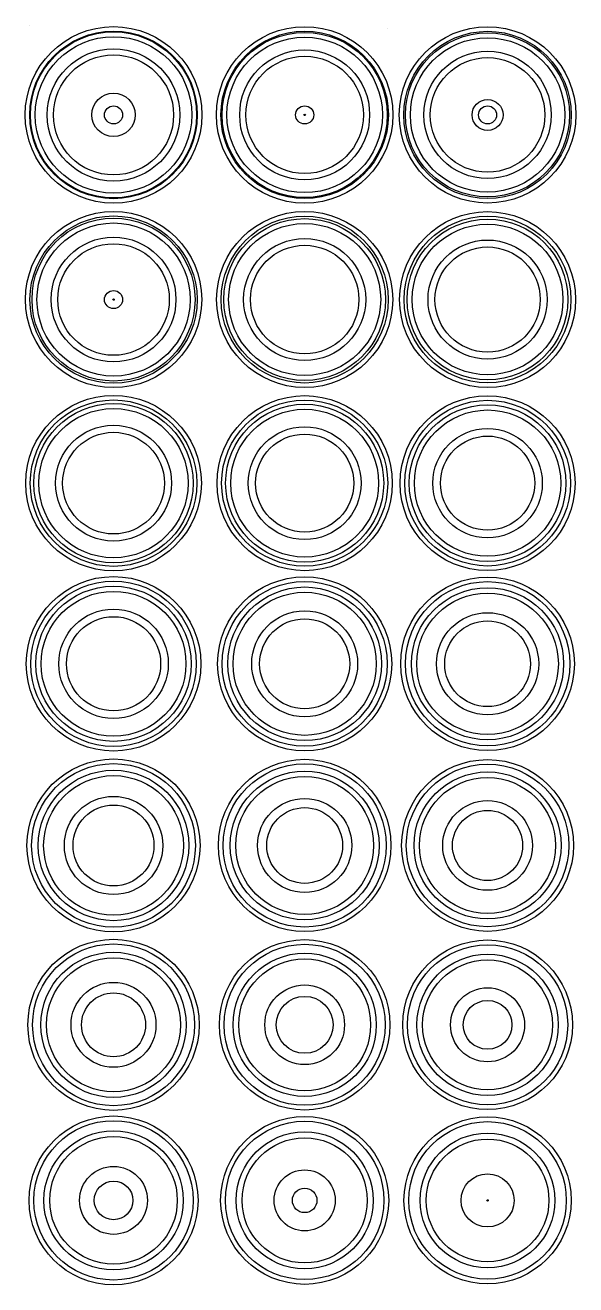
# Model space of a CAD drawing. Header units: millimetres. Extents: x -933 to 2412, y -3270 to 805.
# Drawn here: x 1197 to 2412, y -3270 to -488 of the extents above; entities that cross this region are included whole.
import ezdxf

# ---------------------------------------------------------------- set-up
doc = ezdxf.new("R2010")
doc.units = ezdxf.units.MM
doc.layers.add('Capa1', color=7, linetype='Continuous')
doc.layers.add('Predeterminado', color=7, linetype='Continuous')

msp = doc.modelspace()

# ---------------------------------------------------------------- linework, layer by layer
at = {"layer": 'Capa1', "color": 7, "linetype": 'Continuous'}
for centre, radius in [((1391.7, -686.3), 195), ((1813.7, -686.3), 194.9), ((2217.5, -686.3), 194.8), ((1391.7, -686.3), 185), ((1391.7, -686.3), 183.5), ((1391.7, -686.3), 172.8), ((1813.7, -686.3), 184.9), ((1813.7, -686.3), 182.4), ((1813.7, -686.3), 171.7), ((2217.5, -686.3), 184.8), ((2217.5, -686.3), 181.2), ((2217.5, -686.3), 170.4), ((1391.7, -686.3), 146.2), ((1391.7, -686.3), 132.6), ((1813.7, -686.3), 143.5), ((2217.5, -686.3), 140.7), ((1813.7, -686.3), 129.6), ((2217.5, -686.3), 126.5), ((1391.7, -686.3), 48), ((1391.7, -686.3), 20), ((1813.7, -686.3), 20), ((2217.5, -686.3), 34.1), ((2217.5, -686.3), 20), ((1813.7, -686.3), 1.5), ((1391.7, -1094.1), 194.6), ((1391.7, -1094.1), 184.6), ((1391.7, -1094.1), 180), ((1813.7, -1094.1), 194.4), ((1813.7, -1094.1), 184.4), ((1813.7, -1094.1), 178.7), ((2217.5, -1094.1), 194.2), ((2217.5, -1094.1), 184.1), ((2217.5, -1094.1), 177.4), ((1391.7, -1094.1), 169.1), ((1813.7, -1094.1), 167.8), ((2217.5, -1094.1), 166.3), ((1391.7, -1094.1), 137.8), ((1391.7, -1094.1), 123.2), ((1813.7, -1094.1), 134.7), ((2217.5, -1094.1), 131.5), ((1813.7, -1094.1), 119.8), ((2217.5, -1094.1), 116.1), ((1391.7, -1094.1), 20), ((1391.7, -1094.1), 1.5), ((1391.7, -1499.7), 193.9), ((1813.7, -1499.7), 193.5), ((2217.5, -1499.7), 193.1), ((1391.7, -1499.7), 183.8), ((1391.7, -1499.7), 176), ((1391.7, -1499.7), 164.8), ((1813.7, -1499.7), 183.4), ((1813.7, -1499.7), 174.5), ((2217.5, -1499.7), 183), ((2217.5, -1499.7), 173), ((1813.7, -1499.7), 163.3), ((2217.5, -1499.7), 161.6), ((1391.7, -1499.7), 128.1), ((1391.7, -1499.7), 112.3), ((1813.7, -1499.7), 124.6), ((2217.5, -1499.7), 120.9), ((1813.7, -1499.7), 108.3), ((2217.5, -1499.7), 104), ((1391.7, -1898.7), 192.7), ((1391.7, -1898.7), 182.6), ((1813.7, -1898.7), 192.2), ((1813.7, -1898.7), 182), ((2217.5, -1898.7), 191.7), ((2217.5, -1898.7), 181.5), ((1391.7, -1898.7), 171.4), ((1391.7, -1898.7), 159.9), ((1813.7, -1898.7), 169.7), ((1813.7, -1898.7), 158.1), ((2217.5, -1898.7), 168), ((2217.5, -1898.7), 156.3), ((1391.7, -1898.7), 120.9), ((1391.7, -1898.7), 104), ((1813.7, -1898.7), 117), ((1813.7, -1898.7), 99.4), ((2217.5, -1898.7), 112.9), ((2217.5, -1898.7), 94.6), ((1391.7, -2300), 191.1), ((1813.7, -2300), 190.4), ((2217.5, -2300), 189.7), ((1391.7, -2300), 180.8), ((1391.7, -2300), 166.2), ((1813.7, -2300), 180.2), ((1813.7, -2300), 164.3), ((2217.5, -2300), 179.4), ((2217.5, -2300), 162.4), ((1391.7, -2300), 154.3), ((1813.7, -2300), 152.3), ((2217.5, -2300), 150.2), ((1391.7, -2300), 108.5), ((1813.7, -2300), 103.9), ((1391.7, -2300), 89.3), ((1813.7, -2300), 83.7), ((2217.5, -2300), 99), ((2217.5, -2300), 77.5), ((1391.7, -2696.2), 189), ((1391.7, -2696.2), 178.7), ((1813.7, -2696.2), 188.2), ((1813.7, -2696.2), 177.8), ((2217.5, -2696.2), 187.4), ((2217.5, -2696.2), 176.9), ((1391.7, -2696.2), 160.3), ((1391.7, -2696.2), 148), ((1813.7, -2696.2), 158.2), ((1813.7, -2696.2), 145.7), ((2217.5, -2696.2), 156), ((2217.5, -2696.2), 143.3), ((1391.7, -2696.2), 93.7), ((1813.7, -2696.2), 88), ((2217.5, -2696.2), 81.8), ((1391.7, -2696.2), 70.6), ((1813.7, -2696.2), 62.8), ((2217.5, -2696.2), 53.8), ((1391.7, -3084), 186.5), ((1391.7, -3084), 176), ((1813.7, -3084), 185.5), ((1813.7, -3084), 175), ((2217.5, -3084), 184.5), ((2217.5, -3084), 173.9), ((1391.7, -3084), 153.7), ((1391.7, -3084), 140.8), ((1813.7, -3084), 151.3), ((1813.7, -3084), 138.2), ((2217.5, -3084), 148.8), ((2217.5, -3084), 135.5), ((1391.7, -3084), 75), ((1813.7, -3084), 67.4), ((2217.5, -3084), 58.6), ((1391.7, -3084), 42.7), ((1813.7, -3084), 27.1), ((2217.5, -3084), 1.5)]:
    msp.add_circle(centre, radius, dxfattribs=at)
at = {"layer": 'Predeterminado', "color": 7, "linetype": 'Continuous'}
for p, q in [((1206.7, -488.1), (1206.7, -488.1)), ((1997.5, -495.6), (1997.5, -495.6))]:
    msp.add_line(p, q, dxfattribs=at)

doc.saveas('drawing.dxf')
